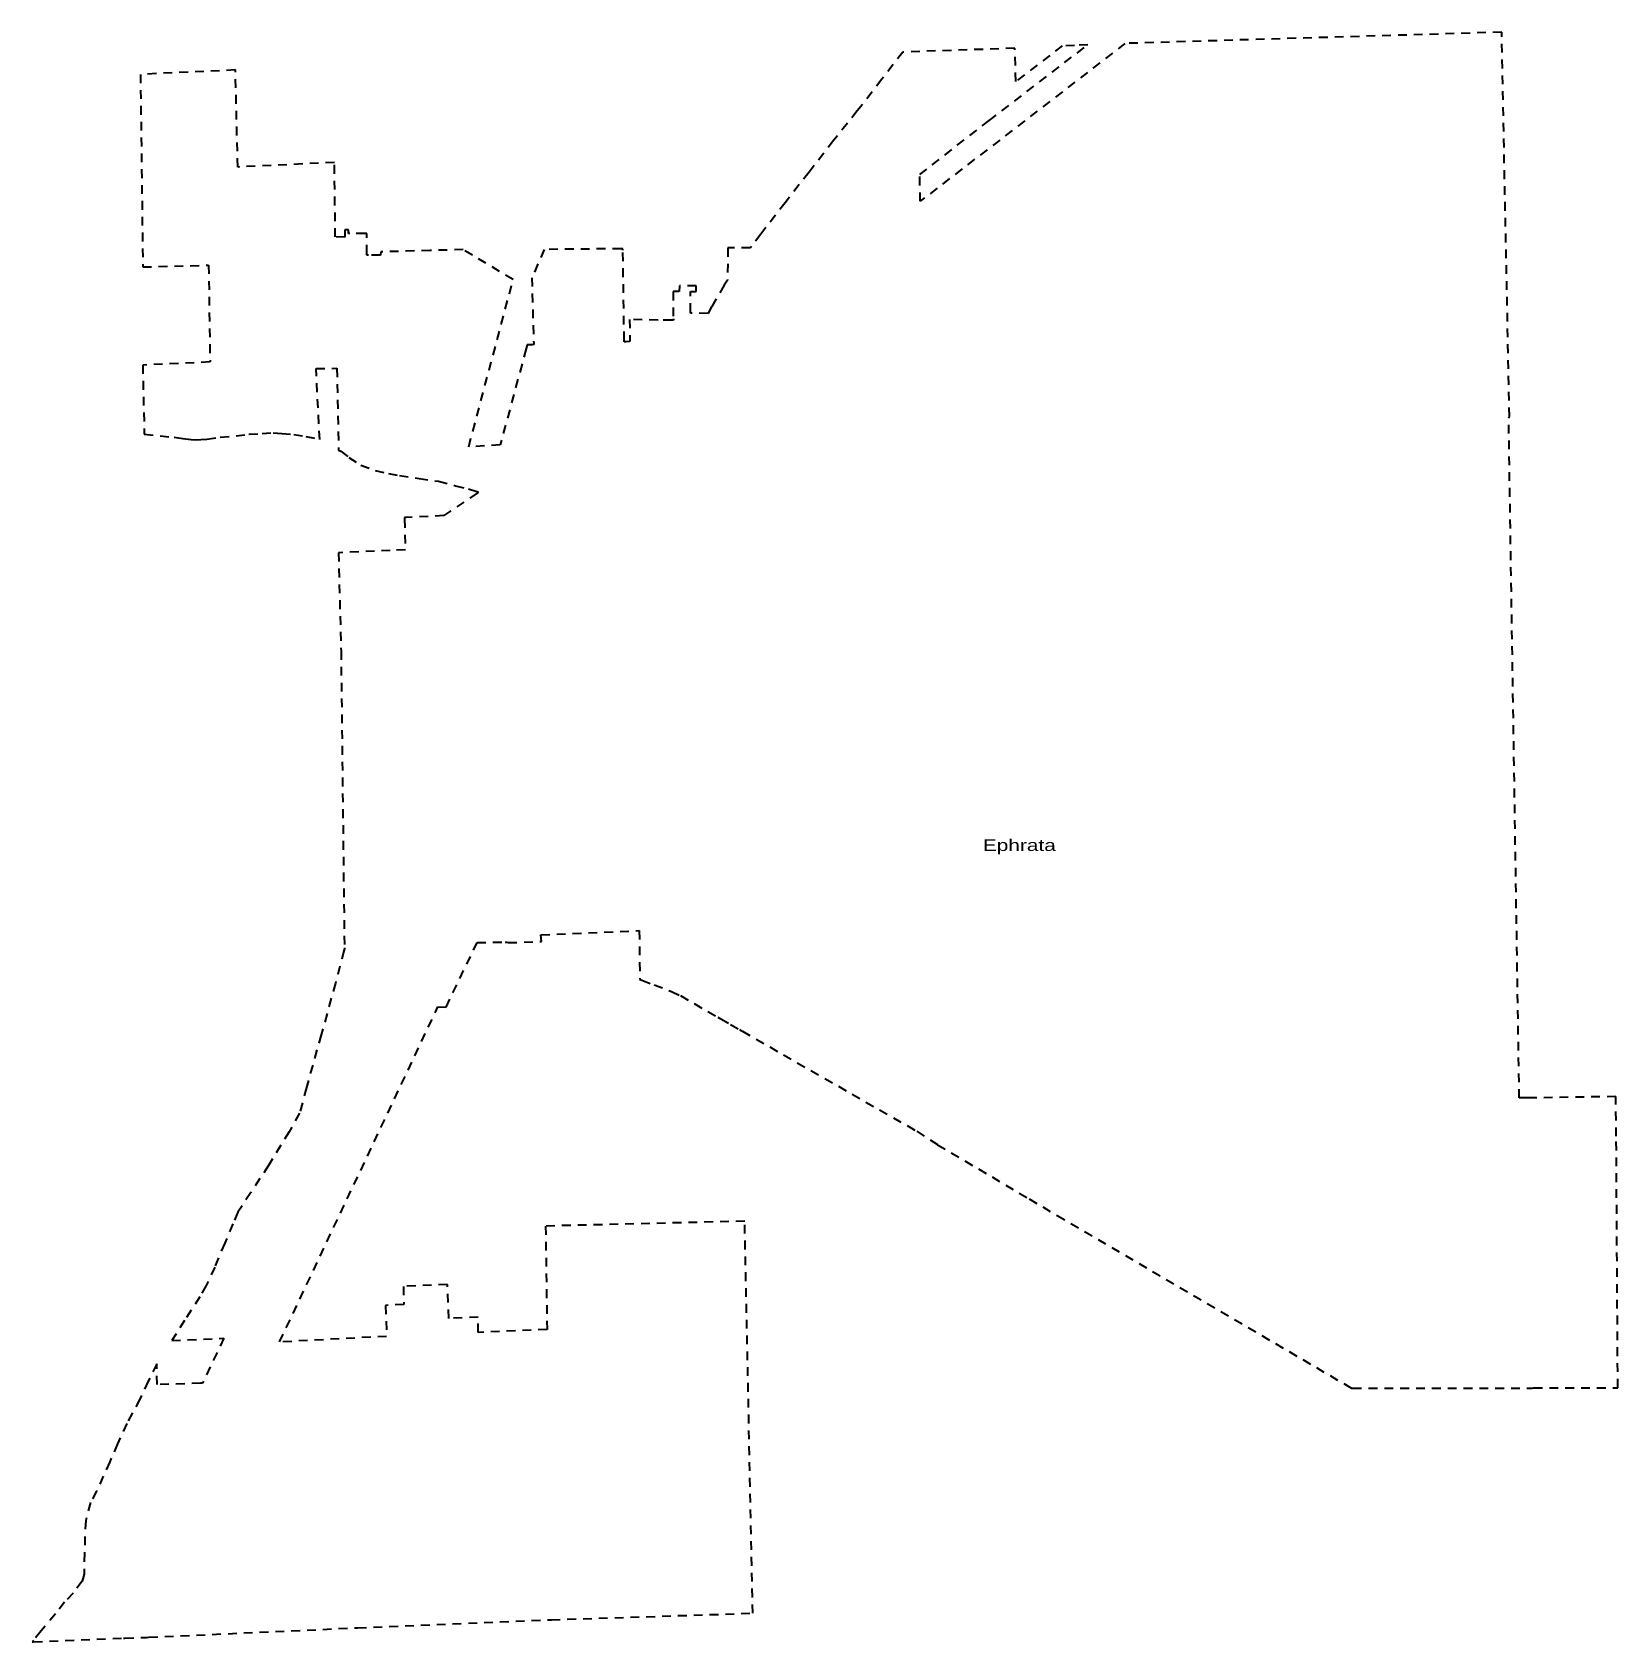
# Model space of a CAD drawing. Header units: feet. Extents: x -903180 to 1023491, y -707744 to 564635.
# Drawn here: x 353726 to 375373, y -77513 to -55540 of the extents above; entities that cross this region are included whole.
import ezdxf

# ---------------------------------------------------------------- set-up
doc = ezdxf.new("R2010")
doc.units = ezdxf.units.FT
doc.header["$LTSCALE"] = 80
doc.linetypes.add('SHORT_DASHED', pattern=[2.7, 1.5, -1.2])
doc.layers.add('13', color=7, linetype='SHORT_DASHED', lineweight=40)
doc.layers.add('36', color=7, linetype='Continuous')

msp = doc.modelspace()

# ---------------------------------------------------------------- texts
at = {"layer": '36', "width": 1.35}
msp.add_text('Ephrata', height=157.5, dxfattribs=at).set_placement((366704.9, -66717.04))

# ---------------------------------------------------------------- linework, layer by layer
at = {"layer": '13'}
for p, q in [((362791.95, -59079.74), (362791.95, -59001.29)), ((357988.44, -68053.2), (357981.37, -68080.29))]:
    msp.add_line(p, q, dxfattribs=at)
for points in [[(355285.55, -77452.58), (355320.33, -77451), (358142.41, -77323.32), (358142.42, -77323.29), (358169.72, -77322.16), (360814.77, -77212.06), (363563.37, -77123.26), (363453.39, -71771.71), (360734.66, -71837.56), (360754.62, -73251.12), (359816.52, -73290.17), (359814.2, -73082.67), (359416.34, -73097.73), (359394.15, -72634.05), (358793.7, -72661.92), (358800.94, -72908.84), (358551.16, -72920.44), (358563.55, -73343.21), (357102.7, -73420.29), (359265.79, -68845.35), (359376.79, -68847.81), (359800.73, -67966.98), (360184.48, -67962.35), (360204.48, -67962.01), (360224.48, -67968.7), (360677.77, -67953.82), (360672.35, -67862.63), (362013.56, -67804.38), (362021.29, -68471.29), (362050.81, -68482.34), (362217.53, -68544.77), (362452.01, -68634.26), (362575.8, -68692.11), (362762.48, -68801.5), (363087.22, -68987.78), (363107.22, -68999.25), (363127.22, -69009.5), (363259.53, -69085.26), (363381.26, -69154.96), (363401.26, -69167.05), (363421.26, -69178.51), (365802.9, -70542.76), (366086.77, -70728.08), (367336.68, -71466.34), (367718.79, -71692.98), (371716.03, -74038.14), (371737.78, -74050.9), (371756.03, -74050.88), (374183.88, -74048.74), (374203.88, -74048.72), (374223.88, -74048.36), (375373.46, -74044.91), (375352.4, -70611.22), (375345.88, -70069.46), (374155.86, -70088.21), (374126.63, -70088.67), (374115.86, -70088.68), (374028.31, -70088.76), (373883.28, -60805.19), (373893.79, -60784.19), (373788.2, -55539.53), (368645.33, -55692.79), (365850.1, -57847.37), (365844.15, -57481.53), (366792.67, -56744.56), (368138.52, -55711.02), (367955.92, -55719.15)], [(367955.92, -55719.15), (367788.46, -55726.61), (367156.61, -56210.56), (367139.22, -55759.02), (365613.56, -55810.63), (365324.01, -56182.25), (364990.46, -56615.11), (364665.9, -57019.92), (364331.34, -57449.89), (364006.96, -57866.97), (363674.37, -58294.89), (363531.81, -58483.92), (363222.77, -58484.77), (363219.63, -58923.18), (363172.97, -58994.15), (363001.51, -59286.48), (362953.22, -59377.83), (362736.06, -59377.15), (362714.2, -59377.08), (362714.03, -59357.09), (362711.74, -59081.52), (362791.95, -59079.74)], [(362791.95, -59001.29), (362561.13, -59003.96), (362560.23, -59081.52), (362478.24, -59081.52), (362479.08, -59451.15), (362479.13, -59471.15), (362459.13, -59470.94), (362270.97, -59468.94), (361881.87, -59461.1), (361885.15, -59763.63), (361828.66, -59765.13), (361808.66, -59765.66), (361808.36, -59745.53), (361790.04, -58515.04), (361789.74, -58495.02), (361767.41, -58495.24), (360716.07, -58505.49), (360547.78, -58892.11), (360572.37, -59785.82), (360572.9, -59805.01), (360552.92, -59805.69), (360482, -59808.05), (360469.13, -59859.55), (360116.59, -61173.11), (359685.29, -61199.11), (360292.25, -58916.49), (359609.23, -58508), (359159.04, -58519.93), (358487.07, -58538.05), (358479.01, -58584.22), (358316.61, -58585.14), (358296.62, -58585.25), (358296.45, -58564.37), (358294.34, -58306.87), (358294.18, -58286.83), (358269.61, -58287.06), (358063.66, -58289.07), (358044.19, -58289.25), (358044.03, -58269.26), (358043.95, -58259.25), (358043.78, -58239.25), (358023.65, -58239.45), (358013.82, -58239.54), (357993.78, -58239.74), (357993.98, -58264.51), (357994.56, -58335.66), (357864.47, -58335.4), (357850.99, -57317.96), (356531.7, -57380.27), (356500.82, -56055.19), (355203.84, -56114.99), (355236.38, -58744.41), (356135.09, -58720.31), (356153.83, -60040.92), (355234.36, -60084.92), (355256.83, -61027.72), (355662.19, -61069.11), (355784.54, -61085.43), (355894.47, -61101.15), (355959.58, -61104.76), (356026.62, -61101.04), (356112.36, -61093.24), (356293.58, -61069.06), (356511.75, -61048.84), (356685.88, -61028.59), (356865.38, -61016.33), (357015.63, -61007.98), (357134.25, -61016.46), (357298.29, -61032.88), (357463.84, -61057.72), (357651.79, -61099.51), (357601.46, -60131.23), (357885.45, -60127.87), (357908.84, -61247.64), (357939.47, -61258.6), (358048.48, -61346.26), (358214.27, -61450.52), (358409.37, -61523.83), (358591.46, -61563.27), (358741.12, -61593.52), (359009.7, -61632.68), (359274.19, -61669.94), (359503.12, -61730.28), (359681.26, -61771.84), (359799.07, -61811.04), (359820.09, -61817.49), (359799.07, -61832.35), (359347.21, -62139.53), (358832.64, -62163.3), (358807.81, -62164.44), (358808.43, -62184.22), (358821.71, -62605.57), (358614.82, -62615.08), (357907.2, -62646.65), (357942.41, -63987.91)], [(357942.41, -63987.91), (357988.29, -68040.29), (357988.44, -68053.2)], [(357981.37, -68080.29), (357866.55, -68520.21), (357672.87, -69225.53), (357469.52, -69945.19), (357376.7, -70297.74), (357234.88, -70551), (356951.91, -71009.2), (356710.77, -71379.76), (356533.16, -71648.04), (356465.16, -71806.78), (356353.81, -72071.29), (356218.01, -72396.82), (356100.37, -72651.43), (356014.05, -72802.61), (355805.85, -73128.04), (355631.74, -73400.64), (356341.64, -73370.09), (356061.87, -73963.13), (356052.57, -73982.85), (356023.81, -73983.77), (355430.8, -74002.37), (355428.28, -73719.68), (355307.88, -73956.1), (355195.65, -74199.04), (355017.03, -74530.92), (354890.33, -74808.81), (354785.22, -75054.42), (354605.35, -75455.5), (354521.88, -75610.49), (354457.27, -75857.88), (354446.36, -76074.81), (354438.84, -76300.13), (354435.5, -76588.75), (354406.72, -76686.94), (354284.6, -76847.12), (354169.08, -76973.66), (354043.61, -77132.16), (353849.48, -77364.91), (353742.56, -77493.33), (353725.91, -77513.32), (353745.63, -77512.55), (354970.99, -77464.6), (354992.57, -77463.76), (355285.55, -77452.58)]]:
    msp.add_lwpolyline(points, dxfattribs=at)

msp.set_redraw_order([(e.dxf.handle, doc.entitydb.next_handle()) for e in msp.query("TEXT MTEXT ATTDEF DIMENSION ARC_DIMENSION")])  # texts and dimensions are drawn at this point

doc.saveas('drawing.dxf')
